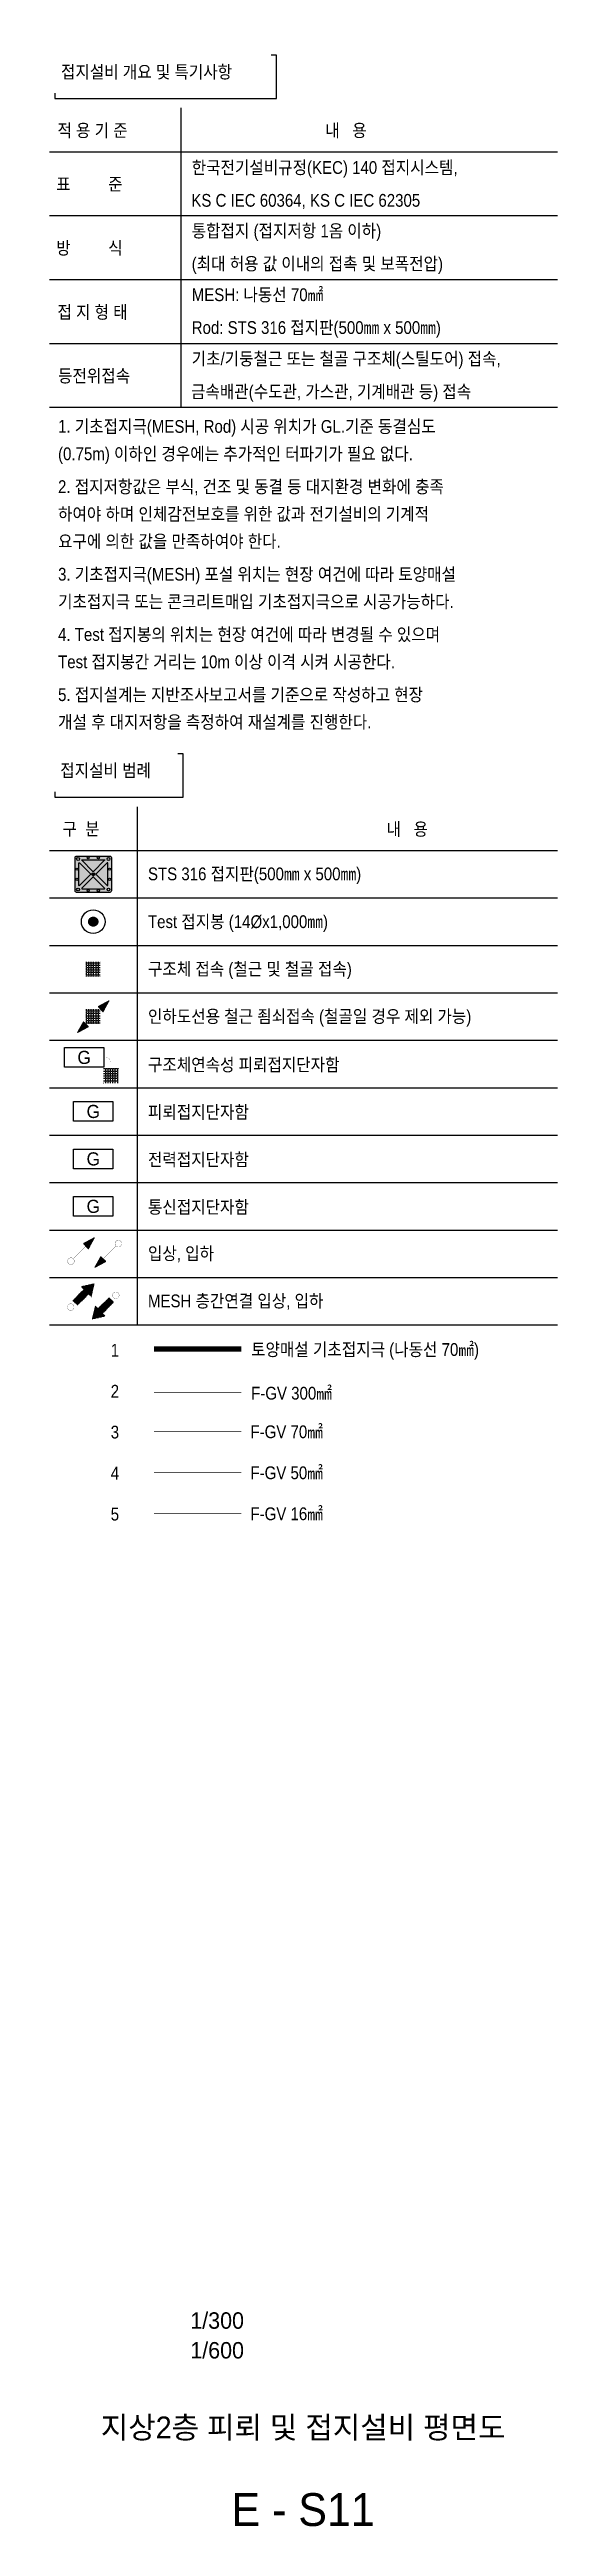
# Model space of a CAD drawing. Header units: millimetres. Extents: x 81900 to 502050, y -708375 to 1238700.
# Drawn here: x 219339 to 247200, y -144436 to -8700 of the extents above; entities that cross this region are included whole.
import ezdxf
from ezdxf.enums import TextEntityAlignment as Align

# ---------------------------------------------------------------- set-up
doc = ezdxf.new("R2010")
doc.units = ezdxf.units.MM
doc.header["$LTSCALE"] = 150
doc.set_wipeout_variables(frame=1)
for name, pattern in [('AM_ISO09W050', [22.5, 12, -1.5, 3, -1.5, 3, -1.5]), ('C2', [18.5, 13.5, -2, 1, -2]), ('HID', [2.3, 1.5, -0.8])]:
    doc.linetypes.add(name, pattern=pattern)
doc.layers.get('0').update_dxf_attribs({"lineweight": 0})
for name, color, linetype in [('------99 Grounding and Lightning', 3, 'Continuous'), ('------99 Grounding_Grounding Terminal Board_E', 3, 'Continuous'), ('------99 Grounding_Grounding Terminal Board_T', 2, 'Continuous'), ('------99 Grounding_Mesh', 6, 'Continuous'), ('-----09 E-WIRE-GV', 2, 'Continuous'), ('-----20 General Symbol', 3, 'Continuous'), ('-----29 Cable Schedule', 1, 'Continuous'), ('-----29 Indicator', 1, 'Continuous'), ('-----30 Text', 2, 'Continuous'), ('-----41 Drawing Title', 2, 'Continuous'), ('-----42 Drawing Number', 2, 'Continuous'), ('-----43 Drawing Scale', 3, 'Continuous')]:
    doc.layers.add(name, color=color, linetype=linetype)
doc.styles.add('ELEC', font='')
doc.styles.get('ELEC').set_extended_font_data('Dotum')
pattern_1 = [(180, (845852.563, 610254.6404), (-1e-14, -6.25), [])]

msp = doc.modelspace()

# ---------------------------------------------------------------- texts
at = {"layer": '-----41 Drawing Title', "style": 'ELEC'}
msp.add_text('지상2층 피뢰 및 접지설비 평면도', height=1200, dxfattribs=at).set_placement((233250, -139010), align=Align.MIDDLE_CENTER)
at = {"layer": '-----42 Drawing Number', "style": 'ELEC'}
msp.add_text('E - S11', height=1800, dxfattribs=at).set_placement((233250, -143510), align=Align.MIDDLE_CENTER)
at = {"layer": '-----43 Drawing Scale', "style": 'ELEC'}
for s, p in [('1/300', (227060, -133600)), ('1/600', (227060, -135230))]:
    msp.add_text(s, height=900, dxfattribs=at).set_placement(p)

# ---------------------------------------------------------------- blocks, each defined once
blk = doc.blocks.new('STS 316 접지판')
blk.add_wipeout([(-254, -276), (-270, -270), (-276, -254), (-276, 254), (-270, 270), (-254, 276), (254, 276), (270, 270), (276, 254), (276, -254), (270, -270), (254, -276)])
h = blk.add_hatch(color=256)
h.dxf.hatch_style = 1
h.set_gradient(color1=(132, 132, 132), color2=(214, 214, 214), tint=1, name='SPHERICAL')
edge = h.paths.add_edge_path()
edge.add_line((-254, 276), (254, 276))
edge.add_arc((254, 254), 22.1, 0, 90, ccw=False)
edge.add_line((276, 254), (276, -254))
edge.add_arc((254, -254), 22.1, 270, 360, ccw=False)
edge.add_line((254, -276), (-254, -276))
edge.add_arc((-254, -254), 22.1, 180, 270, ccw=False)
edge.add_line((-276, -254), (-276, 254))
edge.add_arc((-254, 254), 22.1, 90, 180, ccw=False)
h.paths.add_polyline_path([(-169, 221), (169, 221, -0.668179), (173, 212), (-165, 212, -1.496606)], flags=16)
h.paths.add_polyline_path([(221, 169), (221, -169, -0.668179), (212, -173), (212, 165, -1.496606)], flags=16)
h.paths.add_polyline_path([(-173, -212), (165, -212, -1.496606), (169, -221), (-169, -221, -0.668179)], flags=16)
h.paths.add_polyline_path([(-221, 169, 0.022626), (-52, 0, 1.473564), (-43, 4, 0.045564)], flags=16)
h = blk.add_hatch(color=256)
h.set_gradient(color1=(255, 255, 255), tint=1, name='SPHERICAL')
edge = h.paths.add_edge_path()
edge.add_arc((-232, 232), 22.1, 0, 360)
edge = h.paths.add_edge_path()
edge.add_arc((-78, 249), 16.6, 0, 360)
edge = h.paths.add_edge_path()
edge.add_arc((78, 249), 16.6, 0, 360)
edge = h.paths.add_edge_path()
edge.add_arc((232, 232), 22.1, 0, 360)
edge = h.paths.add_edge_path()
edge.add_arc((249, -77), 16.6, 0, 360)
edge = h.paths.add_edge_path()
edge.add_arc((249, 77), 16.6, 0, 360)
edge = h.paths.add_edge_path()
edge.add_arc((-78, -249), 16.6, 0, 360)
edge = h.paths.add_edge_path()
edge.add_arc((78, -249), 16.6, 0, 360)
edge = h.paths.add_edge_path()
edge.add_arc((232, -232), 22.1, 0, 360)
edge = h.paths.add_edge_path()
edge.add_arc((-232, -232), 22.1, 0, 360)
edge = h.paths.add_edge_path()
edge.add_arc((-249, -77), 16.6, 0, 360)
edge = h.paths.add_edge_path()
edge.add_arc((-249, 77), 16.6, 0, 360)
edge = h.paths.add_edge_path()
edge.add_arc((0, 0), 22.1, 0, 360)
h = blk.add_hatch(color=256)
h.set_gradient(color1=(255, 255, 255), tint=1, name='SPHERICAL')
edge = h.paths.add_edge_path()
edge.add_arc((-249, -77), 16.6, 0, 360)
edge = h.paths.add_edge_path()
edge.add_arc((-249, 77), 16.6, 0, 360)
edge = h.paths.add_edge_path()
edge.add_arc((-232, 232), 22.1, 0, 360)
edge = h.paths.add_edge_path()
edge.add_arc((-78, 249), 16.6, 0, 360)
edge = h.paths.add_edge_path()
edge.add_arc((78, 249), 16.6, 0, 360)
edge = h.paths.add_edge_path()
edge.add_arc((0, 0), 22.1, 0, 360)
edge = h.paths.add_edge_path()
edge.add_arc((232, 232), 22.1, 0, 360)
h = blk.add_hatch(color=256)
h.set_gradient(color1=(132, 132, 132), one_color=1, tint=1, name='SPHERICAL')
edge = h.paths.add_edge_path()
edge.add_arc((0, 0), 22.1, 0, 360)
for points in [[(-254, 276), (254, 276, -0.414214), (276, 254), (276, -254, -0.414214), (254, -276), (-254, -276, -0.414214), (-276, -254), (-276, 254, -0.414214), (-254, 276, 0.033225)], [(-221, -169), (-221, 169, -0.668179), (-212, 173), (-43, 4, -0.414214), (-43, -4), (-212, -173, -0.668179), (-221, -169, -0.016281)], [(-169, 221), (169, 221, -0.668179), (173, 212), (4, 43, -0.414214), (-4, 43), (-173, 212, -0.668179), (-169, 221, -0.016281)], [(221, -169), (221, 169, 0.668179), (212, 173), (43, 4, 0.414214), (43, -4), (212, -173, 0.668179), (221, -169, 0.016281)], [(-169, -221), (169, -221, 0.668179), (173, -212), (4, -43, 0.414214), (-4, -43), (-173, -212, 0.668179), (-169, -221, 0.016281)]]:
    blk.add_lwpolyline(points, format="xyb")
for centre, radius in [((-249, 77), 16.6), ((-232, 232), 22.1), ((-78, 249), 16.6), ((0, 0), 22.1), ((78, 249), 16.6), ((232, 232), 22.1), ((249, 77), 16.6), ((-249, -77), 16.6), ((-232, -232), 22.1), ((-78, -249), 16.6), ((78, -249), 16.6), ((232, -232), 22.1), ((249, -77), 16.6)]:
    blk.add_circle(centre, radius)
blk = doc.blocks.new('구조체접속')
h = blk.add_hatch()
h.set_pattern_fill('ANGLE', color=1, scale=200)
h.set_pattern_definition([(0, (0, 0), (0, 55), [40, -15]), (90, (0, 0), (-55, 3e-15), [40, -15])])
h.paths.add_polyline_path([(168, 168), (-168, 168), (-168, -168), (168, -168)])
at = {"color": 1}
for p, q in [((166, 168), (168, 166)), ((-168, -166), (-166, -168))]:
    blk.add_line(p, q, dxfattribs=at)
at = {"color": 1, "const_width": 2}
blk.add_lwpolyline([(168, 168), (-168, 168), (-168, -168), (168, -168)], close=True, dxfattribs=at)
blk = doc.blocks.new("'인하도선용 수직철근 또는 철골")
h = blk.add_hatch()
h.set_pattern_fill('ANSI31', color=256, scale=50, angle=135)
h.set_pattern_definition(pattern_1)
h.paths.add_polyline_path([(291, 293), (180, 89), (88, 181)])
h = blk.add_hatch()
h.set_pattern_fill('ANSI31', color=256, scale=50, angle=135)
h.set_pattern_definition(pattern_1)
h.paths.add_polyline_path([(-291, -293), (-180, -89), (-88, -181)])
at = {"const_width": 3.93}
for points in [[(293, 293), (181, 88), (88, 181), (293, 293)], [(-293, -293), (-181, -88), (-88, -181), (-293, -293)]]:
    blk.add_lwpolyline(points, dxfattribs=at)
at = {"xscale": 0.8, "yscale": 0.8, "zscale": 0.8}
blk.add_blockref('구조체접속', (0, 0), dxfattribs=at)
blk = doc.blocks.new('입상입하1')
h = blk.add_hatch()
h.set_pattern_fill('ANSI31', color=256, scale=50, angle=135)
h.set_pattern_definition([(180, (845993.8846, 610394.13), (-1e-14, -6.25), [])])
h.paths.add_polyline_path([(432, 432), (321, 228), (229, 321)])
at = {"const_width": 3.93}
blk.add_lwpolyline([(0, 61, -1), (0, -61, -1), (0, 61)], format="xyb", dxfattribs=at)
for points in [[(43, 43), (275, 275)], [(434, 433), (322, 227), (229, 321), (434, 433)]]:
    blk.add_lwpolyline(points, dxfattribs=at)
blk = doc.blocks.new('입상입하2')
h = blk.add_hatch()
h.set_pattern_fill('ANSI31', color=256, scale=100, angle=135)
h.set_pattern_definition([(180, (0, 0), (-2e-14, -12.5), [])])
h.paths.add_polyline_path([(326, 242), (377, 192), (433, 433), (192, 377), (242, 326), (39, 124), (124, 39)])
at = {"const_width": 3.93}
blk.add_lwpolyline([(0, 61, -1), (0, -61, -1), (0, 61)], format="xyb", dxfattribs=at)
blk.add_lwpolyline([(377, 192), (326, 242), (124, 39), (39, 124), (242, 326), (192, 377), (433, 433)], close=True, dxfattribs=at)
blk = doc.blocks.new('A$Cbdca0f5f')
at = {"color": 0}
blk.add_lwpolyline([(-360, -360), (-360, 0), (360, 0), (360, -360)], close=True, dxfattribs=at)
at = {"color": 0, "style": 'ELEC'}
blk.add_text('G', height=240, dxfattribs=at).set_placement((0, -180), align=Align.MIDDLE)
blk = doc.blocks.new('구조체연속성 TEST 단자함')
at = {"const_width": 2}
blk.add_lwpolyline([(491, -200), (491, -100, 0.414214), (391, 0), (360, 0)], format="xyb", dxfattribs=at)
at = {"layer": '------99 Grounding_Grounding Terminal Board_E'}
blk.add_blockref('A$Cbdca0f5f', (0, 180), dxfattribs=at)
at = {"xscale": 0.8, "yscale": 0.8, "zscale": 0.8}
blk.add_blockref('구조체접속', (491, -334), dxfattribs=at)
blk = doc.blocks.new('접지봉')
at = {"linetype": 'HID', "ltscale": 200}
h = blk.add_hatch(color=256, dxfattribs=at)
h.dxf.hatch_style = 1
edge = h.paths.add_edge_path()
edge.add_arc((0, 0), 102, 0, 360)
blk.add_circle((0, 0), 271)
blk.add_circle((0, 0), 102, dxfattribs=at)
blk = doc.blocks.new('A13')
blk.add_lwpolyline([(-300, 0), (-300, 300), (300, 300), (300, 0)], close=True)
at = {"style": 'ELEC'}
blk.add_text('G', height=200, dxfattribs=at).set_placement((0, 150), align=Align.MIDDLE)
blk = doc.blocks.new('A$C8673a4d5')
blk.add_wipeout([(-32961, -46990), (-32961, -49363), (-32661, -49363), (-32661, -49663), (-25624, -49663), (-25624, -47290), (-25924, -47290), (-25924, -46990)]).dxf.layer = '-----29 Cable Schedule'
blk.add_wipeout([(-32961, -50192), (-5100, -50192), (-5100, -90305), (-32961, -90305)]).dxf.layer = '-----29 Cable Schedule'
at = {"layer": '-----29 Cable Schedule'}
blk.add_lwpolyline([(-32661, -49363), (-32661, -49663), (-25624, -49663), (-25624, -47290), (-25924, -47290)], dxfattribs=at)
for points in [[(-32961, -46990), (-25924, -46990), (-25924, -49363), (-32961, -49363)], [(-32961, -50193), (-5100, -50193), (-5100, -90306), (-32961, -90306)]]:
    blk.add_wipeout(points).dxf.layer = '-----29 Cable Schedule'
at = {"layer": '-----09 E-WIRE-GV', "color": 6, "linetype": 'AM_ISO09W050', "ltscale": 0.5, "const_width": 300}
blk.add_lwpolyline([(-27238, -79908), (-22438, -79908)], dxfattribs=at)
at = {"layer": '-----09 E-WIRE-GV', "color": 1, "linetype": 'C2', "ltscale": 0.5, "const_width": 30}
blk.add_lwpolyline([(-27238, -82304), (-22438, -82304)], dxfattribs=at)
at = {"layer": '-----09 E-WIRE-GV', "color": 3, "linetype": 'C2', "ltscale": 0.5, "const_width": 30}
blk.add_lwpolyline([(-27238, -84417), (-22438, -84417)], dxfattribs=at)
at = {"layer": '-----09 E-WIRE-GV', "color": 4, "linetype": 'C2', "ltscale": 0.5, "const_width": 30}
blk.add_lwpolyline([(-27238, -86664), (-22438, -86664)], dxfattribs=at)
at = {"layer": '-----09 E-WIRE-GV', "color": 2, "linetype": 'C2', "ltscale": 0.5, "const_width": 30}
blk.add_lwpolyline([(-27238, -88912), (-22438, -88912)], dxfattribs=at)
at = {"layer": '-----29 Cable Schedule'}
blk.add_line((-28161, -50193), (-28161, -78593), dxfattribs=at)
for points in [[(-32961, -52593), (-5100, -52593)], [(-32961, -55193), (-5100, -55193)], [(-32961, -57793), (-5100, -57793)], [(-32961, -60393), (-5100, -60393)], [(-32961, -62993), (-5100, -62993)], [(-32961, -65593), (-5100, -65593)], [(-32961, -68193), (-5100, -68193)], [(-32961, -70793), (-5100, -70793)], [(-32961, -73393), (-5100, -73393)], [(-32961, -75993), (-5100, -75993)], [(-32961, -78593), (-5100, -78593)]]:
    blk.add_lwpolyline(points, dxfattribs=at)
at = {"layer": '------99 Grounding and Lightning'}
for name, p, xscale, yscale, zscale in [('접지봉', (-30561, -56493), 2.4, 2.4, 2.4), ('구조체접속', (-30561, -59093), 2.4, 2.4, 2.4), ("'인하도선용 수직철근 또는 철골", (-30561, -61693), 3, 3, 3), ('구조체연속성 TEST 단자함', (-31062, -63931), 3, 3, 3)]:
    blk.add_blockref(name, p, dxfattribs=dict(at, xscale=xscale, yscale=yscale, zscale=zscale))
at = {"layer": '------99 Grounding_Grounding Terminal Board_E', "xscale": 3, "yscale": 3, "zscale": 3}
for p in [(-30561, -66353), (-30561, -68953)]:
    blk.add_blockref('A$Cbdca0f5f', p, dxfattribs=at)
at = {"layer": '------99 Grounding_Grounding Terminal Board_T', "xscale": 3.6, "yscale": 3.6, "zscale": 3.6}
blk.add_blockref('A13', (-30561, -72633), dxfattribs=at)
at = {"layer": '-----20 General Symbol', "xscale": 3, "yscale": 3, "zscale": 3}
for name, p in [('입상입하1', (-31786, -75095)), ('입상입하2', (-31798, -77616))]:
    blk.add_blockref(name, p, dxfattribs=at)
at = {"layer": '-----20 General Symbol', "xscale": 3, "yscale": 3, "zscale": 3, "rotation": 179.9999999997969}
for name, p in [('입상입하1', (-29184, -74140)), ('입상입하2', (-29324, -76969))]:
    blk.add_blockref(name, p, dxfattribs=at)
at = {"layer": '-----30 Text', "style": 'ELEC', "width": 0.9}
for s, p in [('접지설비 범례', (-32369, -48206)), ('구  분', (-32253, -51408)), ('내   용', (-14473, -51422)), ('STS 316 접지판(500㎜ x 500㎜)', (-27561, -53875)), ('Test 접지봉 (14Øx1,000㎜)', (-27561, -56493)), ('구조체 접속 (철근 및 철골 접속)', (-27561, -59083)), ('인하도선용 철근 죔쇠접속 (철골일 경우 제외 가능)', (-27561, -61683)), ('구조체연속성 피뢰접지단자함', (-27561, -64331)), ('피뢰접지단자함', (-27561, -66931)), ('전력접지단자함', (-27561, -69531)), ('통신접지단자함', (-27561, -72131)), ('입상, 입하', (-27561, -74675)), ('MESH 층간연결 입상, 입하', (-27561, -77275)), ('토양매설 기초접지극 (나동선 70㎟)', (-21904, -79938)), ('F-GV 300㎟ ', (-21904, -82333)), ('F-GV 70㎟', (-21940, -84447)), ('F-GV 50㎟', (-21940, -86694)), ('F-GV 16㎟', (-21940, -88941))]:
    blk.add_text(s, height=700, dxfattribs=at).set_placement(p, align=Align.MIDDLE_LEFT)
for points, layer in [([(-32961, -11903), (-5100, -11903), (-5100, -46690), (-32961, -46690)], '-----29 Cable Schedule'), ([(-30090, -82689), (-30090, -81716), (-29247, -81229), (-28404, -81716), (-28404, -82689), (-29247, -83176)], '-----29 Indicator'), ([(-30090, -89431), (-30090, -88457), (-29247, -87970), (-28404, -88457), (-28404, -89431), (-29247, -89917)], '-----29 Indicator')]:
    blk.add_wipeout(points).dxf.layer = layer
at = {"layer": '------99 Grounding_Mesh', "xscale": 3.6, "yscale": 3.6, "zscale": 3.6}
blk.add_blockref('STS 316 접지판', (-30561, -53893), dxfattribs=at)
at = {"layer": '-----30 Text', "style": 'ELEC', "width": 0.9}
for s, p in [('2', (-29603, -82226)), ('5', (-29603, -88960))]:
    blk.add_text(s, height=700, dxfattribs=at).set_placement(p, align=Align.MIDDLE_LEFT)
for points, layer in [([(-32961, -11903), (-5100, -11903), (-5100, -46690), (-32961, -46690)], '-----29 Cable Schedule'), ([(-30090, -80442), (-30090, -79468), (-29247, -78982), (-28404, -79468), (-28404, -80442), (-29247, -80929)], '-----29 Indicator'), ([(-30090, -87183), (-30090, -86210), (-29247, -85723), (-28404, -86210), (-28404, -87183), (-29247, -87670)], '-----29 Indicator')]:
    blk.add_wipeout(points).dxf.layer = layer
at = {"layer": '-----29 Cable Schedule'}
for points in [[(-32961, -14303), (-5100, -14303)], [(-32961, -17803), (-5100, -17803)], [(-32961, -21303), (-5100, -21303)], [(-32961, -24803), (-5100, -24803)], [(-32961, -28303), (-5100, -28303)]]:
    blk.add_lwpolyline(points, dxfattribs=at)
at = {"layer": '-----30 Text', "style": 'ELEC', "width": 0.9}
for s, p in [('적 용 기 준', (-32525, -13133)), ('내   용', (-17834, -13133)), ('한국전기설비규정(KEC) 140 접지시스템,', (-25161, -15165)), ('표         준', (-32594, -16073)), ('KS C IEC 60364, KS C IEC 62305', (-25182, -16965)), ('통합접지 (접지저항 1옴 이하)', (-25161, -18636)), ('방         식', (-32594, -19573)), ('(최대 허용 값 이내의 접촉 및 보폭전압)', (-25161, -20436)), ('MESH: 나동선 70㎟', (-25161, -22136)), ('접 지 형 태', (-32525, -23091)), ('Rod: STS 316 접지판(500㎜ x 500㎜)', (-25161, -23936)), ('기초/기둥철근 또는 철골 구조체(스틸도어) 접속,', (-25161, -25644)), ('등전위접속', (-32491, -26583)), ('금속배관(수도관, 가스관, 기계배관 등) 접속', (-25197, -27444)), ('1. 기초접지극(MESH, Rod) 시공 위치가 GL.기준 동결심도', (-32491, -29353)), ('(0.75m) 이하인 경우에는 추가적인 터파기가 필요 없다.', (-32491, -30853)), ('2. 접지저항값은 부식, 건조 및 동결 등 대지환경 변화에 충족', (-32491, -32653)), ('하여야 하며 인체감전보호를 위한 값과 전기설비의 기계적 ', (-32491, -34153)), ('요구에 의한 값을 만족하여야 한다.', (-32491, -35653)), ('3. 기초접지극(MESH) 포설 위치는 현장 여건에 따라 토양매설', (-32491, -37453)), ('기초접지극 또는 콘크리트매입 기초접지극으로 시공가능하다.', (-32491, -38953)), ('4. Test 접지봉의 위치는 현장 여건에 따라 변경될 수 있으며', (-32491, -40753)), ('Test 접지봉간 거리는 10m 이상 이격 시켜 시공한다.', (-32491, -42253)), ('5. 접지설계는 지반조사보고서를 기준으로 작성하고 현장 ', (-32491, -44053)), ('개설 후 대지저항을 측정하여 재설계를 진행한다.', (-32491, -45553)), ('1', (-29603, -79979)), ('4', (-29603, -86713))]:
    blk.add_text(s, height=700, dxfattribs=at).set_placement(p, align=Align.MIDDLE_LEFT)
for points, layer in [([(-32961, -8700), (-32961, -11074), (-32661, -11074), (-32661, -11374), (-20506, -11374), (-20506, -9000), (-20806, -9000), (-20806, -8700)], '-----29 Cable Schedule'), ([(-30090, -84936), (-30090, -83963), (-29247, -83476), (-28404, -83963), (-28404, -84936), (-29247, -85423)], '-----29 Indicator')]:
    blk.add_wipeout(points).dxf.layer = layer
at = {"layer": '-----29 Cable Schedule'}
for points in [[(-32661, -11074), (-32661, -11374), (-20506, -11374), (-20506, -9000), (-20806, -9000)], [(-25761, -11903), (-25761, -28303)]]:
    blk.add_lwpolyline(points, dxfattribs=at)
at = {"layer": '-----30 Text', "style": 'ELEC', "width": 0.9}
blk.add_text('3', height=700, dxfattribs=at).set_placement((-29603, -84465), align=Align.MIDDLE_LEFT)
blk.add_wipeout([(-32961, -8700), (-20806, -8700), (-20806, -11074), (-32961, -11074)]).dxf.layer = '-----29 Cable Schedule'
blk.add_text('접지설비 개요 및 특기사항', height=700, dxfattribs=at).set_placement((-32331, -9925), align=Align.MIDDLE_LEFT)

# ---------------------------------------------------------------- block references
at = {"layer": '-----29 Cable Schedule'}
msp.add_blockref('A$C8673a4d5', (252300, 0), dxfattribs=at)

msp.set_redraw_order([(e.dxf.handle, doc.entitydb.next_handle()) for e in msp.query("TEXT MTEXT ATTDEF DIMENSION ARC_DIMENSION")])  # texts and dimensions are drawn at this point

doc.saveas('drawing.dxf')
